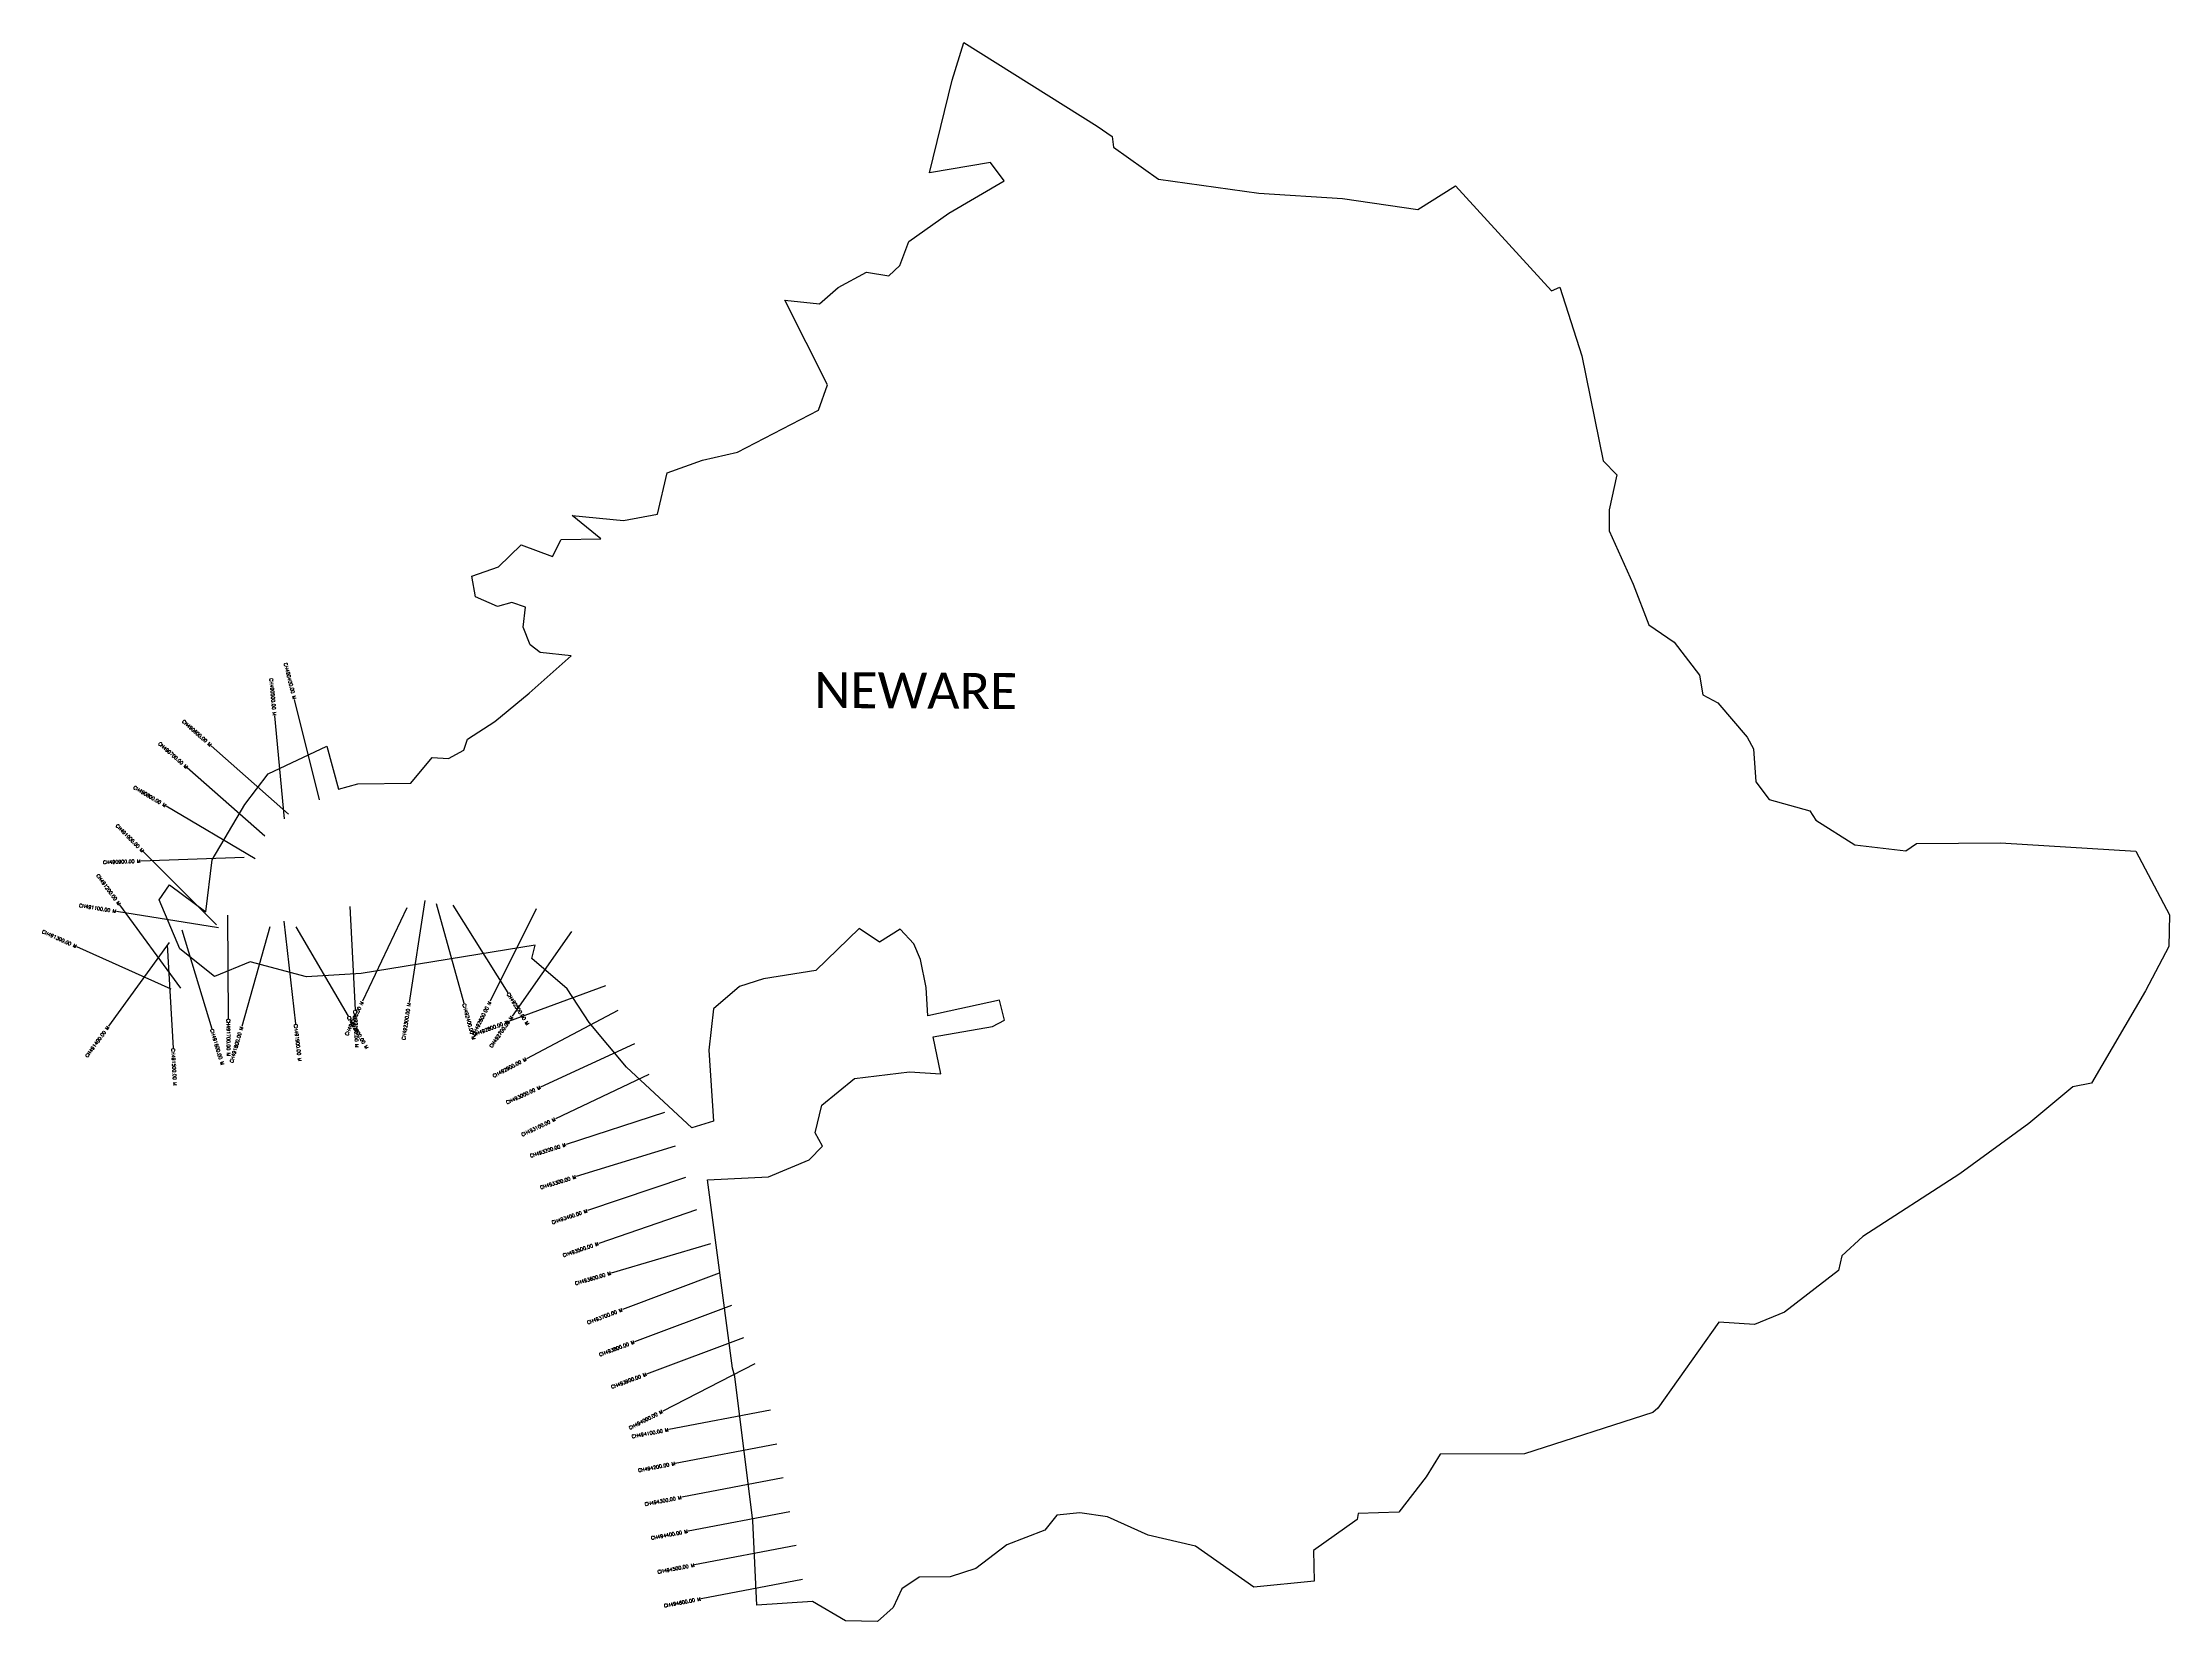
# Model space of a CAD drawing. Header units: metres. Extents: x 315389 to 321562, y 1890979 to 1895561.
import ezdxf
from ezdxf.enums import TextEntityAlignment as Align

# ---------------------------------------------------------------- set-up
doc = ezdxf.new("R2010")
doc.units = ezdxf.units.M
for name, color, linetype in [('CS', 134, 'Continuous'), ('CSMark', 6, 'Continuous'), ('village', 3, 'Continuous'), ('VILLAGE NAME', 250, 'Continuous')]:
    doc.layers.add(name, color=color, linetype=linetype)
doc.styles.get("Standard").update_dxf_attribs({"font": 'simplex.shx'})

msp = doc.modelspace()

# ---------------------------------------------------------------- linework, layer by layer
at = {"layer": 'CS'}
for p, q in [((316091.3, 1893308.7), (316063.1, 1893607.3)), ((316193.5, 1893363.7), (316121, 1893654.8)), ((316103.2, 1893321.7), (315878.5, 1893520.5)), ((316034.7, 1893258), (315809.5, 1893456.2)), ((316006.4, 1893192.4), (315748.2, 1893345.2)), ((315974.1, 1893195.7), (315674.3, 1893185.7)), ((315893.8, 1893000.9), (315681.7, 1893213.1)), ((315790.8, 1892816.4), (315613.4, 1893058.4)), ((316281.2, 1893053.8), (316296.3, 1892754.1)), ((316446.7, 1893049.6), (316317.9, 1892778.7)), ((316498.6, 1893071.5), (316453.3, 1892774.9)), ((316532.1, 1893062.2), (316612.1, 1892773.1)), ((316579.8, 1893057.5), (316739.8, 1892803.7)), ((316822.3, 1893047.4), (316688.6, 1892778.8)), ((315899.8, 1892992), (315603.6, 1893039.8)), ((315793.6, 1892986.1), (315880.3, 1892698.9)), ((315925.7, 1893028.8), (315928.5, 1892728.8)), ((316049.3, 1892994.5), (315967.3, 1892705.9)), ((316089.5, 1893011.7), (316123.6, 1892713.6)), ((316124.4, 1892994.7), (316276.1, 1892735.9)), ((315762.2, 1892813.9), (315488.7, 1892937.1)), ((315756.8, 1892949.2), (315580.7, 1892706.3)), ((315751.3, 1892942.8), (315768, 1892643.2)), ((316924.7, 1892981), (316752.4, 1892735.4)), ((317023.5, 1892823.7), (316742.1, 1892719.8)), ((317059.2, 1892752), (316793.7, 1892612.2)), ((317107.4, 1892655.4), (316834.9, 1892530)), ((317149.2, 1892566.7), (316878.3, 1892437.7)), ((317194.1, 1892455.7), (316908.6, 1892363.5)), ((317224.9, 1892358.5), (316938.2, 1892270.1)), ((317255.2, 1892267.4), (316971, 1892171.4)), ((317287.3, 1892173.2), (317003.4, 1892076.3)), ((317327.6, 1892074.7), (317039.7, 1891990.3)), ((317353.4, 1891989.7), (317072.6, 1891884.2)), ((317388.7, 1891895.8), (317107.7, 1891790.9)), ((317423.7, 1891802.1), (317142.6, 1891697.2)), ((317456.3, 1891726.3), (317189.3, 1891589.6)), ((317501.6, 1891592.2), (317206.9, 1891536)), ((317520.3, 1891493.9), (317225.6, 1891437.8)), ((317539.1, 1891395.7), (317244.4, 1891339.5)), ((317557.8, 1891297.5), (317263.1, 1891241.3)), ((317576.5, 1891199.2), (317281.8, 1891143.1)), ((317595.2, 1891101), (317300.5, 1891044.8))]:
    msp.add_line(p, q, dxfattribs=at)
at = {"layer": 'village', "color": 3, "true_color": 0x00ff00}
msp.add_polyline3d([(319935.7, 1894143.5, 0), (320006, 1893989, 0), (320051.2, 1893871.3, 0), (320125.1, 1893820.8, 0), (320198.4, 1893725, 0), (320207.9, 1893668.2, 0), (320251.7, 1893645.1, 0), (320336.1, 1893544.9, 0), (320355, 1893511.1, 0), (320361.9, 1893415.6, 0), (320400.8, 1893364.1, 0), (320518.5, 1893331.8, 0), (320535.4, 1893304.8, 0), (320648.5, 1893232.9, 0), (320797.1, 1893215.2, 0), (320827.5, 1893236.2, 0), (321071.3, 1893238.2, 0), (321464.2, 1893214.1, 0), (321562.1, 1893029.2, 0), (321560, 1892938.1, 0), (321492.2, 1892809.3, 0), (321335.4, 1892540.8, 0), (321281.8, 1892530.1, 0), (321154.4, 1892423.7, 0), (320954.1, 1892278.2, 0), (320672.4, 1892096.7, 0), (320611.5, 1892040.2, 0), (320601.3, 1891997.7, 0), (320444.6, 1891876.4, 0), (320357.8, 1891840.9, 0), (320254.1, 1891847.2, 0), (320076.8, 1891598.2, 0), (320062.7, 1891585.5, 0), (319690.4, 1891465.1, 0), (319445.8, 1891464.4, 0), (319405.1, 1891399.1, 0), (319325.1, 1891296.4, 0), (319207.6, 1891292.9, 0), (319205.1, 1891275.4, 0), (319077.7, 1891184.8, 0), (319080.1, 1891095.7, 0), (318904.3, 1891079.1, 0), (318735.3, 1891197.4, 0), (318598.1, 1891229.2, 0), (318480.4, 1891282.8, 0), (318399.7, 1891294.1, 0), (318333, 1891287.8, 0), (318297.9, 1891244.3, 0), (318187.9, 1891201.3, 0), (318097.5, 1891132.7, 0), (318023.9, 1891108.6, 0), (317933.1, 1891107.5, 0), (317883, 1891073.7, 0), (317857.9, 1891019.6, 0), (317812.8, 1890979.1, 0), (317719.3, 1890981.4, 0), (317624.1, 1891037, 0), (317462.5, 1891026.3, 0), (317451, 1891271.5, 0), (317398.9, 1891689.9, 0), (317391.4, 1891714.2, 0), (317319, 1892260.8, 0), (317496.2, 1892269.1, 0), (317614.7, 1892318.3, 0), (317652.8, 1892358.6, 0), (317632, 1892397.3, 0), (317650.8, 1892477.3, 0), (317745.9, 1892554.3, 0), (317905.2, 1892574.3, 0), (317996.1, 1892568.1, 0), (317974.2, 1892675.9, 0), (318146.5, 1892705.9, 0), (318181.1, 1892724, 0), (318167.1, 1892782.4, 0), (317959.1, 1892736.3, 0), (317953.6, 1892818.8, 0), (317937.4, 1892899.8, 0), (317918, 1892945.2, 0), (317878.3, 1892988.5, 0), (317818.7, 1892950.3, 0), (317759.3, 1892990, 0), (317634, 1892868.5, 0), (317482.1, 1892843.6, 0), (317412.3, 1892821.3, 0), (317336.9, 1892756.6, 0), (317323.5, 1892637, 0), (317336.2, 1892430.7, 0), (317274, 1892411.7, 0), (317083.9, 1892587.4, 0), (316976.1, 1892716.8, 0), (316912.3, 1892814.8, 0), (316809.4, 1892903.4, 0), (316819.1, 1892941.6, 0), (316313.6, 1892859, 0), (316155, 1892849.3, 0), (315991.5, 1892892.9, 0), (315888.4, 1892851.1, 0), (315787.8, 1892931.2, 0), (315728.1, 1893073.2, 0), (315758, 1893116.6, 0), (315863.1, 1893038.7, 0), (315881.3, 1893188.8, 0), (315976.5, 1893349.7, 0), (316043.9, 1893439.3, 0), (316214.6, 1893519.4, 0), (316248.6, 1893394.6, 0), (316304.7, 1893410.2, 0), (316458, 1893411.3, 0), (316520.2, 1893486.7, 0), (316567.3, 1893483.6, 0), (316611.9, 1893507.6, 0), (316623, 1893539.6, 0), (316701.6, 1893591.1, 0), (316802, 1893672.6, 0), (316923.5, 1893781.5, 0), (316833.2, 1893790.5, 0), (316804.3, 1893812.9, 0), (316784.7, 1893864.6, 0), (316790.7, 1893922.5, 0), (316751, 1893936.4, 0), (316709.5, 1893924.3, 0), (316645.8, 1893952.5, 0), (316634.8, 1894012.5, 0), (316712.5, 1894039.8, 0), (316778.9, 1894103.7, 0), (316868.9, 1894069.8, 0), (316894.1, 1894119.1, 0), (317009.6, 1894120.9, 0), (316926.8, 1894188.7, 0), (317075.5, 1894173.9, 0), (317174.3, 1894192.3, 0), (317201.8, 1894312.4, 0), (317304.5, 1894349.5, 0), (317406.1, 1894372.5, 0), (317641, 1894494.2, 0), (317667.9, 1894567.2, 0), (317543.6, 1894813.1, 0), (317644.7, 1894802.7, 0), (317698, 1894849.9, 0), (317780.9, 1894894.2, 0), (317845.9, 1894884, 0), (317877.4, 1894913.6, 0), (317903.6, 1894983.4, 0), (318019.7, 1895066.2, 0), (318179.8, 1895159.9, 0), (318140.3, 1895212.5, 0), (317963.1, 1895183, 0), (318029.4, 1895451.4, 0), (318063.4, 1895560.9, 0), (318450.2, 1895318.3, 0), (318493.5, 1895287.9, 0), (318497.9, 1895257.1, 0), (318628.1, 1895164.6, 0), (318918.9, 1895124.3, 0), (319162.3, 1895108.2, 0), (319381, 1895076.4, 0), (319490.3, 1895145.4, 0), (319768.7, 1894840.6, 0), (319793.2, 1894850.6, 0), (319856.9, 1894652, 0), (319919, 1894347.4, 0), (319958.4, 1894306.2, 0), (319935.6, 1894204.9, 0)], close=True, dxfattribs=at)

# ---------------------------------------------------------------- texts
at = {"layer": 'CSMark'}
for s, rotation, p in [('CH490400.00 M', 283.99995, (316120.7, 1893655.7)), ('CH490500.00 M', 275.40117, (316063, 1893608.3)), ('CH490600.00 M', 318.49099, (315877.8, 1893521.2)), ('CH490700.00 M', 318.65752, (315808.7, 1893456.9)), ('CH490800.00 M', 329.37473, (315747.4, 1893345.7)), ('CH491000.00 M', 314.97931, (315681, 1893213.8)), ('CH490900.00 M', 1.90546, (315673.3, 1893185.7)), ('CH491200.00 M', 306.23502, (315612.8, 1893059.2)), ('CH491100.00 M', 350.83246, (315602.7, 1893039.9)), ('CH491300.00 M', 335.75878, (315487.7, 1892937.5)), ('CH492200.00 M', 64.57716, (316317.5, 1892777.8)), ('CH492300.00 M', 81.32001, (316453.1, 1892773.9)), ('CH492600.00 M', 63.53337, (316688.1, 1892777.9)), ('CH491400.00 M', 54.05826, (315580.1, 1892705.5)), ('CH491800.00 M', 74.14971, (315967, 1892704.9)), ('CH492800.00 M', 20.27293, (316741.1, 1892719.4)), ('CH492700.00 M', 54.94136, (316751.8, 1892734.6)), ('CH492900.00 M', 27.77476, (316792.9, 1892611.8)), ('CH493000.00 M', 24.70758, (316834, 1892529.6)), ('CH493100.00 M', 25.46246, (316877.4, 1892437.3)), ('CH493200.00 M', 17.89892, (316907.7, 1892363.2)), ('CH493300.00 M', 17.12035, (316937.3, 1892269.8)), ('CH493400.00 M', 18.66698, (316970.1, 1892171.1)), ('CH493500.00 M', 18.85399, (317002.5, 1892076)), ('CH493600.00 M', 16.34074, (317038.8, 1891990.1)), ('CH493700.00 M', 20.58931, (317071.7, 1891883.9)), ('CH493800.00 M', 20.4701, (317106.7, 1891790.6)), ('CH493900.00 M', 20.4701, (317141.7, 1891696.9)), ('CH494000.00 M', 27.09975, (317188.4, 1891589.2)), ('CH494100.00 M', 10.78743, (317205.9, 1891535.8)), ('CH494200.00 M', 10.78743, (317224.7, 1891437.6)), ('CH494300.00 M', 10.78743, (317243.4, 1891339.4)), ('CH494400.00 M', 10.78743, (317262.1, 1891241.1)), ('CH494500.00 M', 10.78743, (317280.8, 1891142.9)), ('CH494600.00 M', 10.78743, (317299.5, 1891044.7))]:
    msp.add_text(s, height=10, rotation=rotation, dxfattribs=at).set_placement(p, align=Align.MIDDLE_RIGHT)
for s, rotation, p in [('CH492500.00 M', 302.228, (316740.3, 1892802.8)), ('CH492100.00 M', 272.89238, (316296.4, 1892753.1)), ('CH492400.00 M', 285.46441, (316612.3, 1892772.1)), ('CH491600.00 M', 286.78802, (315880.5, 1892697.9)), ('CH491700.00 M', 270.53828, (315928.5, 1892727.8)), ('CH491900.00 M', 276.52688, (316123.7, 1892712.6)), ('CH492000.00 M', 300.37507, (316276.6, 1892735.1)), ('CH491500.00 M', 273.1774, (315768, 1892642.3))]:
    msp.add_text(s, height=10, rotation=rotation, dxfattribs=at).set_placement(p, align=Align.MIDDLE_LEFT)
at = {"layer": 'VILLAGE NAME', "insert": (317629.3, 1893734.2), "char_height": 104.042, "attachment_point": 1, "rotation": 359.67619}
msp.add_mtext_dynamic_manual_height_columns('{\\fCalibri|b0|i0|c0|p34;NEWARE}', width=815.559, gutter_width=520.2, heights=[0], dxfattribs=at)

doc.saveas('drawing.dxf')
